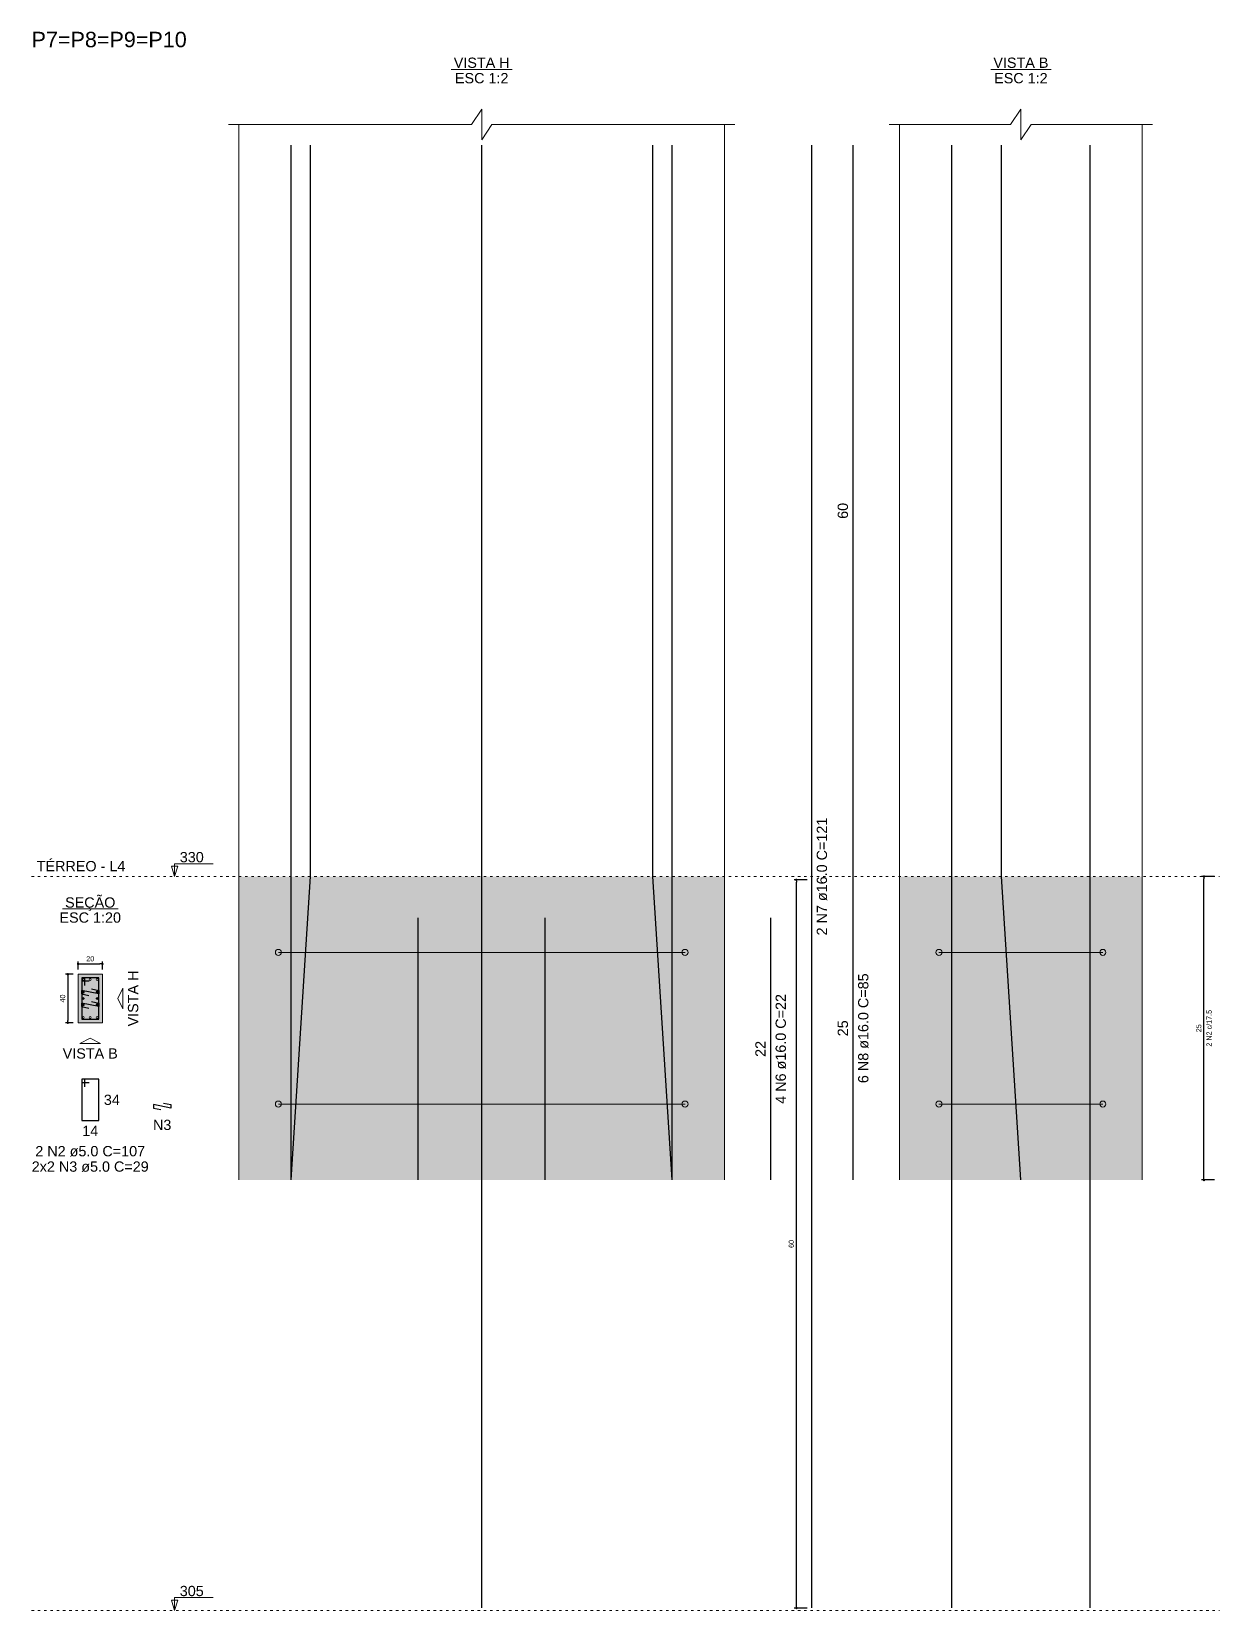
# Model space of a CAD drawing. Header units: millimetres. Extents: x 180 to 11148, y -1598 to 1045.
# Drawn here: x 2972.2 to 3021.1, y -20.3 to 44.8 of the extents above; entities that cross this region are included whole.
import ezdxf

# ---------------------------------------------------------------- set-up
doc = ezdxf.new("R2010")
doc.units = ezdxf.units.MM
doc.header["$MEASUREMENT"] = 0
doc.linetypes.add('DOT2', pattern=[3.175, 0, -3.175])
for name, color, linetype, lineweight in [('Descrição da armadura', 7, 'Continuous', 5), ('DT-Barras na forma', 2, 'Continuous', 30), ('DT-Barras no corte', 5, 'Continuous', 5), ('DT-Barras rebatidas', 2, 'Continuous', 30), ('DT-Cotas', 9, 'Continuous', 5), ('DT-Estribos na forma', 5, 'Continuous', 5), ('DT-Forma', 5, 'Continuous', 5), ('DT-Hachura seção pilares', 252, 'Continuous', 5), ('DT-Hachura vista pilares', 252, 'Continuous', 5), ('DT-Pontilhado', 9, 'DOT2', 5), ('DT-Textos', 7, 'Continuous', 5), ('DT-Título', 3, 'Continuous', 20), ('Textos armaduras', 7, 'Continuous', 5)]:
    doc.layers.add(name, color=color, linetype=linetype, lineweight=lineweight)
doc.styles.add('Arial', font='arial.ttf')
doc.dimstyles.new('UM_2.000000', dxfattribs={"dimtxt": 0.18, "dimasz": 0.1, "dimexe": 0.1, "dimexo": 0.2, "dimgap": 0, "dimtad": 1, "dimtih": 1, "dimtoh": 1, "dimdec": 1, "dimlfac": 2, "dimzin": 0, "dimdsep": 46, "dimtxsty": 'Standard', "dimcen": 0.09, "dimdle": 0.1, "dimadec": 1, "dimazin": 2, "dimtfac": 1, "dimtdec": 4, "dimtofl": 0, "dimtmove": 0, "dimatfit": 3, "dimfxl": 1, "dimtolj": 1, "dimarcsym": 0})
doc.dimstyles.new('UM_20.000000', dxfattribs={"dimtxt": 0.18, "dimasz": 0.1, "dimexe": 0.1, "dimexo": 0.2, "dimgap": 0, "dimtad": 1, "dimtih": 1, "dimtoh": 1, "dimdec": 1, "dimlfac": 20, "dimzin": 0, "dimdsep": 46, "dimtxsty": 'Standard', "dimcen": 0.09, "dimdle": 0.1, "dimadec": 1, "dimazin": 2, "dimtfac": 1, "dimtdec": 4, "dimtofl": 0, "dimtmove": 0, "dimatfit": 3, "dimfxl": 1, "dimtolj": 1, "dimarcsym": 0})

msp = doc.modelspace()

# ---------------------------------------------------------------- texts
at = {"layer": 'Descrição da armadura', "linetype": 'Continuous', "attachment_point": 8, "rotation": 90, "line_spacing_factor": 0.798, "style": 'Arial'}
for s, insert, char_height, width in [('2 N7 ø16.0 C=121', (3004.9832, 9.9653), 0.4236, 9.7294), ('6 N8 ø16.0 C=85', (3006.6876, 3.7153), 0.4236, 9.069495), ('4 N6 ø16.0 C=22', (3003.2888, 2.8653), 0.4236, 9.069495), ('2 N2 c/17.5', (3020.8177, 3.7153), 0.2118, 3.034173)]:
    msp.add_mtext(s, dxfattribs=dict(at, insert=insert, char_height=char_height, width=width))
at = {"layer": 'Descrição da armadura', "linetype": 'Continuous', "char_height": 0.4236, "attachment_point": 8, "line_spacing_factor": 0.798, "style": 'Arial'}
for s, insert, width in [('N3', (2977.5864, -0.4827), 1.516797), ('2 N2 ø5.0 C=107', (2974.6222, -1.5713), 9.069495), ('2x2 N3 ø5.0 C=29', (2974.6222, -2.2067), 8.999182)]:
    msp.add_mtext(s, dxfattribs=dict(at, insert=insert, width=width))
at = {"layer": 'DT-Cotas', "linetype": 'Continuous', "insert": (3020.3941, 3.7153), "char_height": 0.2118, "width": 0.659905, "attachment_point": 8, "rotation": 90, "line_spacing_factor": 0.798, "style": 'Arial'}
msp.add_mtext('25', dxfattribs=at)
at = {"layer": 'DT-Textos', "linetype": 'Continuous', "char_height": 0.4236, "line_spacing_factor": 0.798, "style": 'Arial'}
for s, insert, width, attachment_point in [('VISTA H', (2990.7472, 43.2771), 4.298326, 8), ('VISTA B', (3012.9584, 43.2771), 4.237353, 8), ('ESC 1:2', (2990.7472, 42.6417), 4.115407, 8), ('ESC 1:2', (3012.9584, 42.6417), 4.115407, 8), ('TÉRREO - L4', (2972.4183, 10.1771), 6.816025, 7), ('SEÇÃO', (2974.622, 8.5547), 3.868817, 8), ('ESC 1:20', (2974.6222, 8.0591), 4.729993, 8), ('VISTA B', (2974.6222, 2.4585), 4.237353, 8)]:
    msp.add_mtext(s, dxfattribs=dict(at, insert=insert, width=width, attachment_point=attachment_point))
at = {"layer": 'DT-Textos', "char_height": 0.4236, "width": 1.843758, "attachment_point": 7, "line_spacing_factor": 0.798, "style": 'Arial'}
for s, insert in [('330', (2978.3115, 10.5477)), ('305', (2978.3115, -19.6871))]:
    msp.add_mtext(s, dxfattribs=dict(at, insert=insert))
at = {"layer": 'DT-Textos', "linetype": 'Continuous', "insert": (2976.6048, 4.9411), "char_height": 0.4236, "width": 4.298326, "attachment_point": 8, "rotation": 90, "line_spacing_factor": 0.798, "style": 'Arial'}
msp.add_mtext('VISTA H', dxfattribs=at)
at = {"layer": 'DT-Título', "linetype": 'Continuous', "insert": (2972.2065, 44.1243), "char_height": 0.6354, "width": 13.262075, "attachment_point": 7, "line_spacing_factor": 0.798, "style": 'Arial'}
msp.add_mtext('P7=P8=P9=P10', dxfattribs=at)
at = {"layer": 'Textos armaduras', "linetype": 'Continuous', "char_height": 0.4236, "width": 1.31981, "attachment_point": 7, "rotation": 90, "line_spacing_factor": 0.798, "style": 'Arial'}
for s, insert in [('60', (3005.8404, 24.7027)), ('25', (3005.8404, 3.3853)), ('22', (3002.4416, 2.5353))]:
    msp.add_mtext(s, dxfattribs=dict(at, insert=insert))
at = {"layer": 'Textos armaduras', "linetype": 'Continuous', "char_height": 0.4236, "width": 1.31981, "attachment_point": 7, "line_spacing_factor": 0.798, "style": 'Arial'}
for s, insert in [('34', (2975.184, 0.5495)), ('14', (2974.2922, -0.7241))]:
    msp.add_mtext(s, dxfattribs=dict(at, insert=insert))

# ---------------------------------------------------------------- blocks, each defined once
blk = doc.blocks.new('_Dot')
at = {"color": 0, "linetype": 'ByBlock', "lineweight": -2}
blk.add_line((-0.5, 0), (-1, 0), dxfattribs=at)
at = {"color": 0, "linetype": 'ByBlock', "const_width": 0.5}
blk.add_lwpolyline([(-0.25, 0, 1), (0.25, 0, 1)], format="xyb", close=True, dxfattribs=at)
blk = doc.blocks.new('*D816')
at = {"layer": 'Defpoints', "color": 0, "transparency": 16777216}
for p in [(2974.122, 5.941), (2973.699, 3.941), (2974.122, 3.941)]:
    blk.add_point(p, dxfattribs=at)
at = {"layer": 'DT-Cotas', "color": 0, "lineweight": -2, "transparency": 16777216}
for p, q in [((2973.922, 5.941), (2973.599, 5.941)), ((2973.699, 5.841), (2973.699, 4.041)), ((2973.922, 3.941), (2973.599, 3.941))]:
    blk.add_line(p, q, dxfattribs=at)
at = {"layer": 'DT-Cotas', "color": 0, "lineweight": -2, "transparency": 16777216, "xscale": 0.1000000014901161, "yscale": 0.1000000014901161, "zscale": 0.1000000014901161}
for p, rotation in [((2973.699, 5.941), 90), ((2973.699, 3.941), 270)]:
    blk.add_blockref('_Dot', p, dxfattribs=dict(at, rotation=rotation))
at = {"layer": 'DT-Cotas', "transparency": 16777216, "insert": (2973.487, 4.941), "char_height": 0.2118, "attachment_point": 5, "rotation": 90, "style": 'Arial'}
blk.add_mtext('\\A1;40', dxfattribs=at)
blk = doc.blocks.new('*D817')
at = {"layer": 'Defpoints', "color": 0, "transparency": 16777216}
for p in [(2974.122, 5.941), (2975.122, 6.365), (2975.122, 5.941)]:
    blk.add_point(p, dxfattribs=at)
at = {"layer": 'DT-Cotas', "color": 0, "lineweight": -2, "transparency": 16777216}
for p, q in [((2974.122, 6.141), (2974.122, 6.465)), ((2974.222, 6.365), (2975.022, 6.365)), ((2975.122, 6.141), (2975.122, 6.465))]:
    blk.add_line(p, q, dxfattribs=at)
at = {"layer": 'DT-Cotas', "color": 0, "lineweight": -2, "transparency": 16777216, "xscale": 0.1000000014901161, "yscale": 0.1000000014901161, "zscale": 0.1000000014901161, "rotation": 180}
blk.add_blockref('_Dot', (2974.122, 6.365), dxfattribs=at)
at = {"layer": 'DT-Cotas', "color": 0, "lineweight": -2, "transparency": 16777216, "xscale": 0.1000000014901161, "yscale": 0.1000000014901161, "zscale": 0.1000000014901161}
blk.add_blockref('_Dot', (2975.122, 6.365), dxfattribs=at)
at = {"layer": 'DT-Cotas', "transparency": 16777216, "insert": (2974.622, 6.576), "char_height": 0.2118, "attachment_point": 5, "rotation": 0.00573, "style": 'Arial'}
blk.add_mtext('\\A1;20', dxfattribs=at)
blk = doc.blocks.new('*D818')
at = {"layer": 'Defpoints', "color": 0, "transparency": 16777216}
for p in [(3003.712, 9.83), (3004.348, 9.83), (3004.348, -20.17)]:
    blk.add_point(p, dxfattribs=at)
at = {"layer": 'DT-Cotas', "color": 0, "lineweight": -2, "transparency": 16777216}
for p, q in [((3004.148, 9.83), (3003.612, 9.83)), ((3003.712, -20.07), (3003.712, 9.73)), ((3004.148, -20.17), (3003.612, -20.17))]:
    blk.add_line(p, q, dxfattribs=at)
at = {"layer": 'DT-Cotas', "color": 0, "lineweight": -2, "transparency": 16777216, "xscale": 0.1000000014901161, "yscale": 0.1000000014901161, "zscale": 0.1000000014901161}
for p, rotation in [((3003.712, 9.83), 90), ((3003.712, -20.17), 270)]:
    blk.add_blockref('_Dot', p, dxfattribs=dict(at, rotation=rotation))
at = {"layer": 'DT-Cotas', "transparency": 16777216, "insert": (3003.501, -5.17), "char_height": 0.2118, "attachment_point": 5, "rotation": 90, "style": 'Arial'}
blk.add_mtext('\\A1;60', dxfattribs=at)
blk = doc.blocks.new('*D819')
at = {"layer": 'Defpoints', "color": 0, "transparency": 16777216}
for p in [(3020.5, 9.965), (3021.135, 9.965), (3021.135, -2.535)]:
    blk.add_point(p, dxfattribs=at)
at = {"layer": 'DT-Cotas', "color": 0, "lineweight": -2, "transparency": 16777216}
for p, q in [((3020.935, 9.965), (3020.4, 9.965)), ((3020.5, -2.435), (3020.5, 9.865)), ((3020.935, -2.535), (3020.4, -2.535))]:
    blk.add_line(p, q, dxfattribs=at)
at = {"layer": 'DT-Cotas', "color": 0, "lineweight": -2, "transparency": 16777216, "xscale": 0.1000000014901161, "yscale": 0.1000000014901161, "zscale": 0.1000000014901161}
for p, rotation in [((3020.5, 9.965), 90), ((3020.5, -2.535), 270)]:
    blk.add_blockref('_Dot', p, dxfattribs=dict(at, rotation=rotation))
blk = doc.blocks.new('*D820')
at = {"layer": 'Defpoints', "color": 0, "transparency": 16777216}
for p in [(3020.5, 9.965), (3021.135, 9.965), (3021.135, -2.535)]:
    blk.add_point(p, dxfattribs=at)
at = {"layer": 'DT-Cotas', "color": 0, "lineweight": -2, "transparency": 16777216}
for p, q in [((3020.935, 9.965), (3020.4, 9.965)), ((3020.5, -2.435), (3020.5, 9.865)), ((3020.935, -2.535), (3020.4, -2.535))]:
    blk.add_line(p, q, dxfattribs=at)
at = {"layer": 'DT-Cotas', "color": 0, "lineweight": -2, "transparency": 16777216, "xscale": 0.1000000014901161, "yscale": 0.1000000014901161, "zscale": 0.1000000014901161}
for p, rotation in [((3020.5, 9.965), 90), ((3020.5, -2.535), 270)]:
    blk.add_blockref('_Dot', p, dxfattribs=dict(at, rotation=rotation))

# ---------------------------------------------------------------- dimensions: what is measured, and where the dimension line sits
at = {"layer": 'DT-Cotas'}
for base, p1, p2, dimstyle, override, picture, middle in [((3003.7124, 9.8305), (3004.3478, -20.1695), (3004.3478, 9.8305), 'UM_2.000000', {"dimtxt": 0.2118, "dimasz": 0.1, "dimexe": 0.1, "dimexo": 0.2, "dimtad": 1, "dimtih": 0, "dimtoh": 0, "dimdec": 1, "dimlfac": 2, "dimzin": 8, "dimtxsty": 'Arial', "dimblk": 'Dot', "dimblk1": 'Dot', "dimblk2": 'Dot', "dimsah": 1, "dimdle": 0.1, "dimse1": 0, "dimse2": 0, "dimclrt": 256, "dimadec": 1, "dimazin": 3, "dimtmove": 2, "dimldrblk": 'Dot'}, '*D818', (3003.5006, -5.1695)), ((2973.6986, 3.9411), (2974.1222, 5.9411), (2974.1222, 3.9411), 'UM_20.000000', {"dimtxt": 0.2118, "dimasz": 0.1, "dimexe": 0.1, "dimexo": 0.2, "dimtad": 1, "dimtih": 0, "dimtoh": 0, "dimdec": 1, "dimlfac": 20, "dimzin": 8, "dimtxsty": 'Arial', "dimblk": 'Dot', "dimblk1": 'Dot', "dimblk2": 'Dot', "dimsah": 1, "dimdle": 0.1, "dimse1": 0, "dimse2": 0, "dimclrt": 256, "dimadec": 1, "dimazin": 3, "dimtmove": 2, "dimldrblk": 'Dot'}, '*D816', (2973.4868, 4.9411))]:
    dim = msp.add_linear_dim(base=base, p1=p1, p2=p2, angle=90, dimstyle=dimstyle, override=override, dxfattribs=at)
    dim.commit()
    dim.dimension.update_dxf_attribs({"geometry": picture, "text_midpoint": middle, "dimtype": 160, "text_rotation": 90})
for override, picture, middle in [({"dimtxt": 0.4236, "dimasz": 0.1, "dimexe": 0.1, "dimexo": 0.2, "dimtad": 1, "dimtih": 0, "dimtoh": 0, "dimdec": 1, "dimlfac": 2, "dimzin": 8, "dimtxsty": 'Arial', "dimblk": 'Dot', "dimblk1": 'Dot', "dimblk2": 'Dot', "dimsah": 1, "dimdle": 0.1, "dimse1": 0, "dimse2": 0, "dimclrt": 256, "dimadec": 1, "dimazin": 3, "dimtmove": 2, "dimldrblk": 'Dot'}, '*D820', (3020.0764, 3.7153)), ({"dimtxt": 0.2118, "dimasz": 0.1, "dimexe": 0.1, "dimexo": 0.2, "dimtad": 1, "dimtih": 0, "dimtoh": 0, "dimdec": 1, "dimlfac": 2, "dimzin": 8, "dimtxsty": 'Arial', "dimblk": 'Dot', "dimblk1": 'Dot', "dimblk2": 'Dot', "dimsah": 1, "dimdle": 0.1, "dimse1": 0, "dimse2": 0, "dimclrt": 256, "dimadec": 1, "dimazin": 3, "dimtmove": 2, "dimldrblk": 'Dot'}, '*D819', (3020.2882, 3.7153))]:
    dim = msp.add_linear_dim(base=(3020.5, 9.9653), p1=(3021.1354, -2.5347), p2=(3021.1354, 9.9653), angle=90, text=' ', dimstyle='UM_2.000000', override=override, dxfattribs=at)
    dim.commit()
    dim.dimension.update_dxf_attribs({"geometry": picture, "text_midpoint": middle, "dimtype": 160, "text_rotation": 90})
dim = msp.add_linear_dim(base=(2975.1222, 6.3647), p1=(2974.1222, 5.9411), p2=(2975.1222, 5.9411), dimstyle='UM_20.000000', override={"dimtxt": 0.2118, "dimasz": 0.1, "dimexe": 0.1, "dimexo": 0.2, "dimtad": 1, "dimtih": 0, "dimtoh": 0, "dimdec": 1, "dimlfac": 20, "dimzin": 8, "dimtxsty": 'Arial', "dimblk": 'Dot', "dimblk1": 'Dot', "dimblk2": 'Dot', "dimsah": 1, "dimdle": 0.1, "dimse1": 0, "dimse2": 0, "dimclrt": 256, "dimadec": 1, "dimazin": 3, "dimtmove": 2, "dimldrblk": 'Dot'}, dxfattribs=at)
dim.commit()
dim.dimension.update_dxf_attribs({"geometry": '*D817', "text_midpoint": (2974.6222, 6.5765), "dimtype": 160, "text_rotation": 0.00573})

# ---------------------------------------------------------------- hatches: boundary and pattern name
at = {"layer": 'DT-Hachura seção pilares', "linetype": 'Continuous'}
msp.add_hatch(color=256, dxfattribs=at).paths.add_polyline_path([(2974.1222, 3.9411), (2974.1222, 3.9411), (2975.1222, 3.9411), (2975.1222, 5.9411), (2974.1222, 5.9411), (2974.1222, 3.9411)])
at = {"layer": 'DT-Hachura vista pilares', "linetype": 'Continuous'}
for points in [[(2980.7472, -2.5347), (2980.7472, 9.9653), (3000.7472, 9.9653), (3000.7472, -2.5347), (2980.7472, -2.5347)], [(3007.9584, -2.5347), (3007.9584, 9.9653), (3017.9584, 9.9653), (3017.9584, -2.5347), (3007.9584, -2.5347)]]:
    msp.add_hatch(color=256, dxfattribs=at).paths.add_polyline_path(points)

# ---------------------------------------------------------------- linework, layer by layer
at = {"layer": 'DT-Barras na forma'}
for points in [[(2982.8972, -2.5347), (2983.6972, 9.9653), (2983.6972, 40.1001)], [(2982.8972, -2.5347), (2982.8972, 9.9653), (2982.8972, 40.1001)], [(2990.7472, -20.1695), (2990.7472, 40.1001)], [(2998.5972, -2.5347), (2997.7972, 9.9653), (2997.7972, 40.1001)], [(2998.5972, -2.5347), (2998.5972, 9.9653), (2998.5972, 40.1001)], [(3010.1084, -2.5347), (3010.1084, 9.9653), (3010.1084, 40.1001)], [(3010.1084, -20.1695), (3010.1084, 40.1001)], [(3012.9584, -2.5347), (3012.1584, 9.9653), (3012.1584, 40.1001)], [(3015.8084, -2.5347), (3015.8084, 9.9653), (3015.8084, 40.1001)], [(3015.8084, -20.1695), (3015.8084, 40.1001)], [(2988.1305, -2.5347), (2988.1305, 8.2653)], [(2993.3638, -2.5347), (2993.3638, 8.2653)], [(2974.6759, 5.3379), (2974.9822, 5.2758), (2974.9822, 5.1298), (2974.2622, 5.2758), (2974.2622, 5.1298), (2974.5684, 5.0677)], [(2974.3972, 5.4786), (2974.3972, 5.7911), (2974.2722, 5.7911), (2974.2722, 4.0911), (2974.9722, 4.0911), (2974.9722, 5.7911), (2974.2722, 5.7911), (2974.2722, 5.6661), (2974.5847, 5.6661)], [(2974.6759, 4.8145), (2974.9822, 4.7524), (2974.9822, 4.6064), (2974.2622, 4.7524), (2974.2622, 4.6064), (2974.5684, 4.5443)]]:
    msp.add_lwpolyline(points, dxfattribs=at)
at = {"layer": 'DT-Barras no corte'}
for p, q in [((2974.2972, 5.1628), (2974.3772, 5.2428)), ((2974.2972, 5.2428), (2974.3772, 5.1628)), ((2974.8672, 5.1628), (2974.9472, 5.2428)), ((2974.8672, 5.2428), (2974.9472, 5.1628)), ((2974.2892, 4.9411), (2974.3852, 4.9411)), ((2974.2972, 4.6394), (2974.3772, 4.7194)), ((2974.2972, 4.7194), (2974.3772, 4.6394)), ((2974.8592, 4.9411), (2974.9552, 4.9411)), ((2974.8672, 4.6394), (2974.9472, 4.7194)), ((2974.8672, 4.7194), (2974.9472, 4.6394))]:
    msp.add_line(p, q, dxfattribs=at)
for centre in [(2974.3372, 5.7261), (2974.3372, 5.2028), (2974.6222, 5.7261), (2974.9072, 5.7261), (2974.9072, 5.2028), (2974.3372, 4.9411), (2974.3372, 4.6794), (2974.9072, 4.9411), (2974.9072, 4.6794), (2974.3372, 4.1561), (2974.6222, 4.1561), (2974.9072, 4.1561)]:
    msp.add_circle(centre, 0.04, dxfattribs=at)
at = {"layer": 'DT-Barras rebatidas'}
for p, q in [((3004.3478, -20.1695), (3004.3478, 40.1001)), ((3006.0522, 9.9653), (3006.0522, 40.1001)), ((3006.0522, -2.5347), (3006.0522, 9.9653)), ((3002.6534, -2.5347), (3002.6534, 8.2653)), ((2974.3972, 1.6113), (2974.2722, 1.6113)), ((2974.2722, 1.6113), (2974.2722, -0.0887)), ((2974.9722, 1.6113), (2974.2722, 1.6113)), ((2974.2722, 1.6113), (2974.2722, 1.4863)), ((2974.2722, 1.4863), (2974.5847, 1.4863)), ((2974.3972, 1.2988), (2974.3972, 1.6113)), ((2974.9722, -0.0887), (2974.9722, 1.6113)), ((2977.9464, 0.4266), (2977.2264, 0.5726)), ((2977.2264, 0.5726), (2977.2264, 0.4266)), ((2977.2264, 0.4266), (2977.5327, 0.3645)), ((2977.6402, 0.6347), (2977.9464, 0.5726)), ((2977.9464, 0.5726), (2977.9464, 0.4266)), ((2974.2722, -0.0887), (2974.9722, -0.0887))]:
    msp.add_line(p, q, dxfattribs=at)
at = {"layer": 'DT-Cotas'}
for points in [[(2980.3236, 40.9473), (2990.3236, 40.9473), (2990.7472, 41.5827), (2990.7472, 40.3119), (2991.1708, 40.9473), (3001.1708, 40.9473)], [(3007.5348, 40.9473), (3012.5348, 40.9473), (3012.9584, 41.5827), (3012.9584, 40.3119), (3013.382, 40.9473), (3018.382, 40.9473)]]:
    msp.add_lwpolyline(points, dxfattribs=at)
at = {"layer": 'DT-Estribos na forma'}
for p, q in [((2982.3722, 6.8403), (2999.1222, 6.8403)), ((3009.5834, 6.8403), (3016.3334, 6.8403)), ((2982.3722, 0.5903), (2999.1222, 0.5903)), ((3009.5834, 0.5903), (3016.3334, 0.5903))]:
    msp.add_line(p, q, dxfattribs=at)
for centre in [(2982.3722, 6.8403), (2999.1222, 6.8403), (3009.5834, 6.8403), (3016.3334, 6.8403), (2982.3722, 0.5903), (2999.1222, 0.5903), (3009.5834, 0.5903), (3016.3334, 0.5903)]:
    msp.add_circle(centre, 0.125, dxfattribs=at)
at = {"layer": 'DT-Forma'}
for p, q in [((2980.7472, 9.9653), (2980.7472, 40.9473)), ((3000.7472, 9.9653), (3000.7472, 40.9473)), ((3007.9584, 9.9653), (3007.9584, 40.9473)), ((3017.9584, 9.9653), (3017.9584, 40.9473)), ((2980.7472, -2.5347), (2980.7472, 9.9653)), ((3000.7472, -2.5347), (3000.7472, 9.9653)), ((3007.9584, -2.5347), (3007.9584, 9.9653)), ((3017.9584, -2.5347), (3017.9584, 9.9653))]:
    msp.add_line(p, q, dxfattribs=at)
msp.add_lwpolyline([(2974.1222, 3.9411), (2975.1222, 3.9411), (2975.1222, 5.9411), (2974.1222, 5.9411), (2974.1222, 3.9411)], close=True, dxfattribs=at)
at = {"layer": 'DT-Pontilhado', "ltscale": 0.05}
for p, q in [((2972.2065, 9.9653), (3021.1354, 9.9653)), ((2972.2065, -20.2695), (3021.1354, -20.2695))]:
    msp.add_line(p, q, dxfattribs=at)
at = {"layer": 'DT-Textos'}
for p, q in [((2989.4875, 43.2136), (2992.0069, 43.2136)), ((3011.715, 43.2136), (3014.2017, 43.2136)), ((2973.4777, 8.631), (2975.7666, 8.631))]:
    msp.add_line(p, q, dxfattribs=at)
for points in [[(2978.0997, 9.9653), (2978.2268, 10.3889), (2977.9726, 10.3889), (2978.0997, 9.9653), (2978.0997, 10.4948), (2979.6882, 10.4948)], [(2978.0997, -20.2695), (2978.2268, -19.8459), (2977.9726, -19.8459), (2978.0997, -20.2695), (2978.0997, -19.74), (2979.6882, -19.74)]]:
    msp.add_lwpolyline(points, dxfattribs=at)
for points in [[(2975.9694, 4.9411), (2975.9694, 4.5175), (2975.7576, 4.9411), (2975.9694, 5.3647), (2975.9694, 4.9411)], [(2974.6222, 3.0939), (2974.1986, 3.0939), (2974.6222, 3.3057), (2975.0458, 3.0939), (2974.6222, 3.0939)]]:
    msp.add_lwpolyline(points, close=True, dxfattribs=at)

msp.set_redraw_order([(e.dxf.handle, doc.entitydb.next_handle()) for e in msp.query("TEXT MTEXT ATTDEF DIMENSION ARC_DIMENSION")])  # texts and dimensions are drawn at this point

doc.saveas('drawing.dxf')
